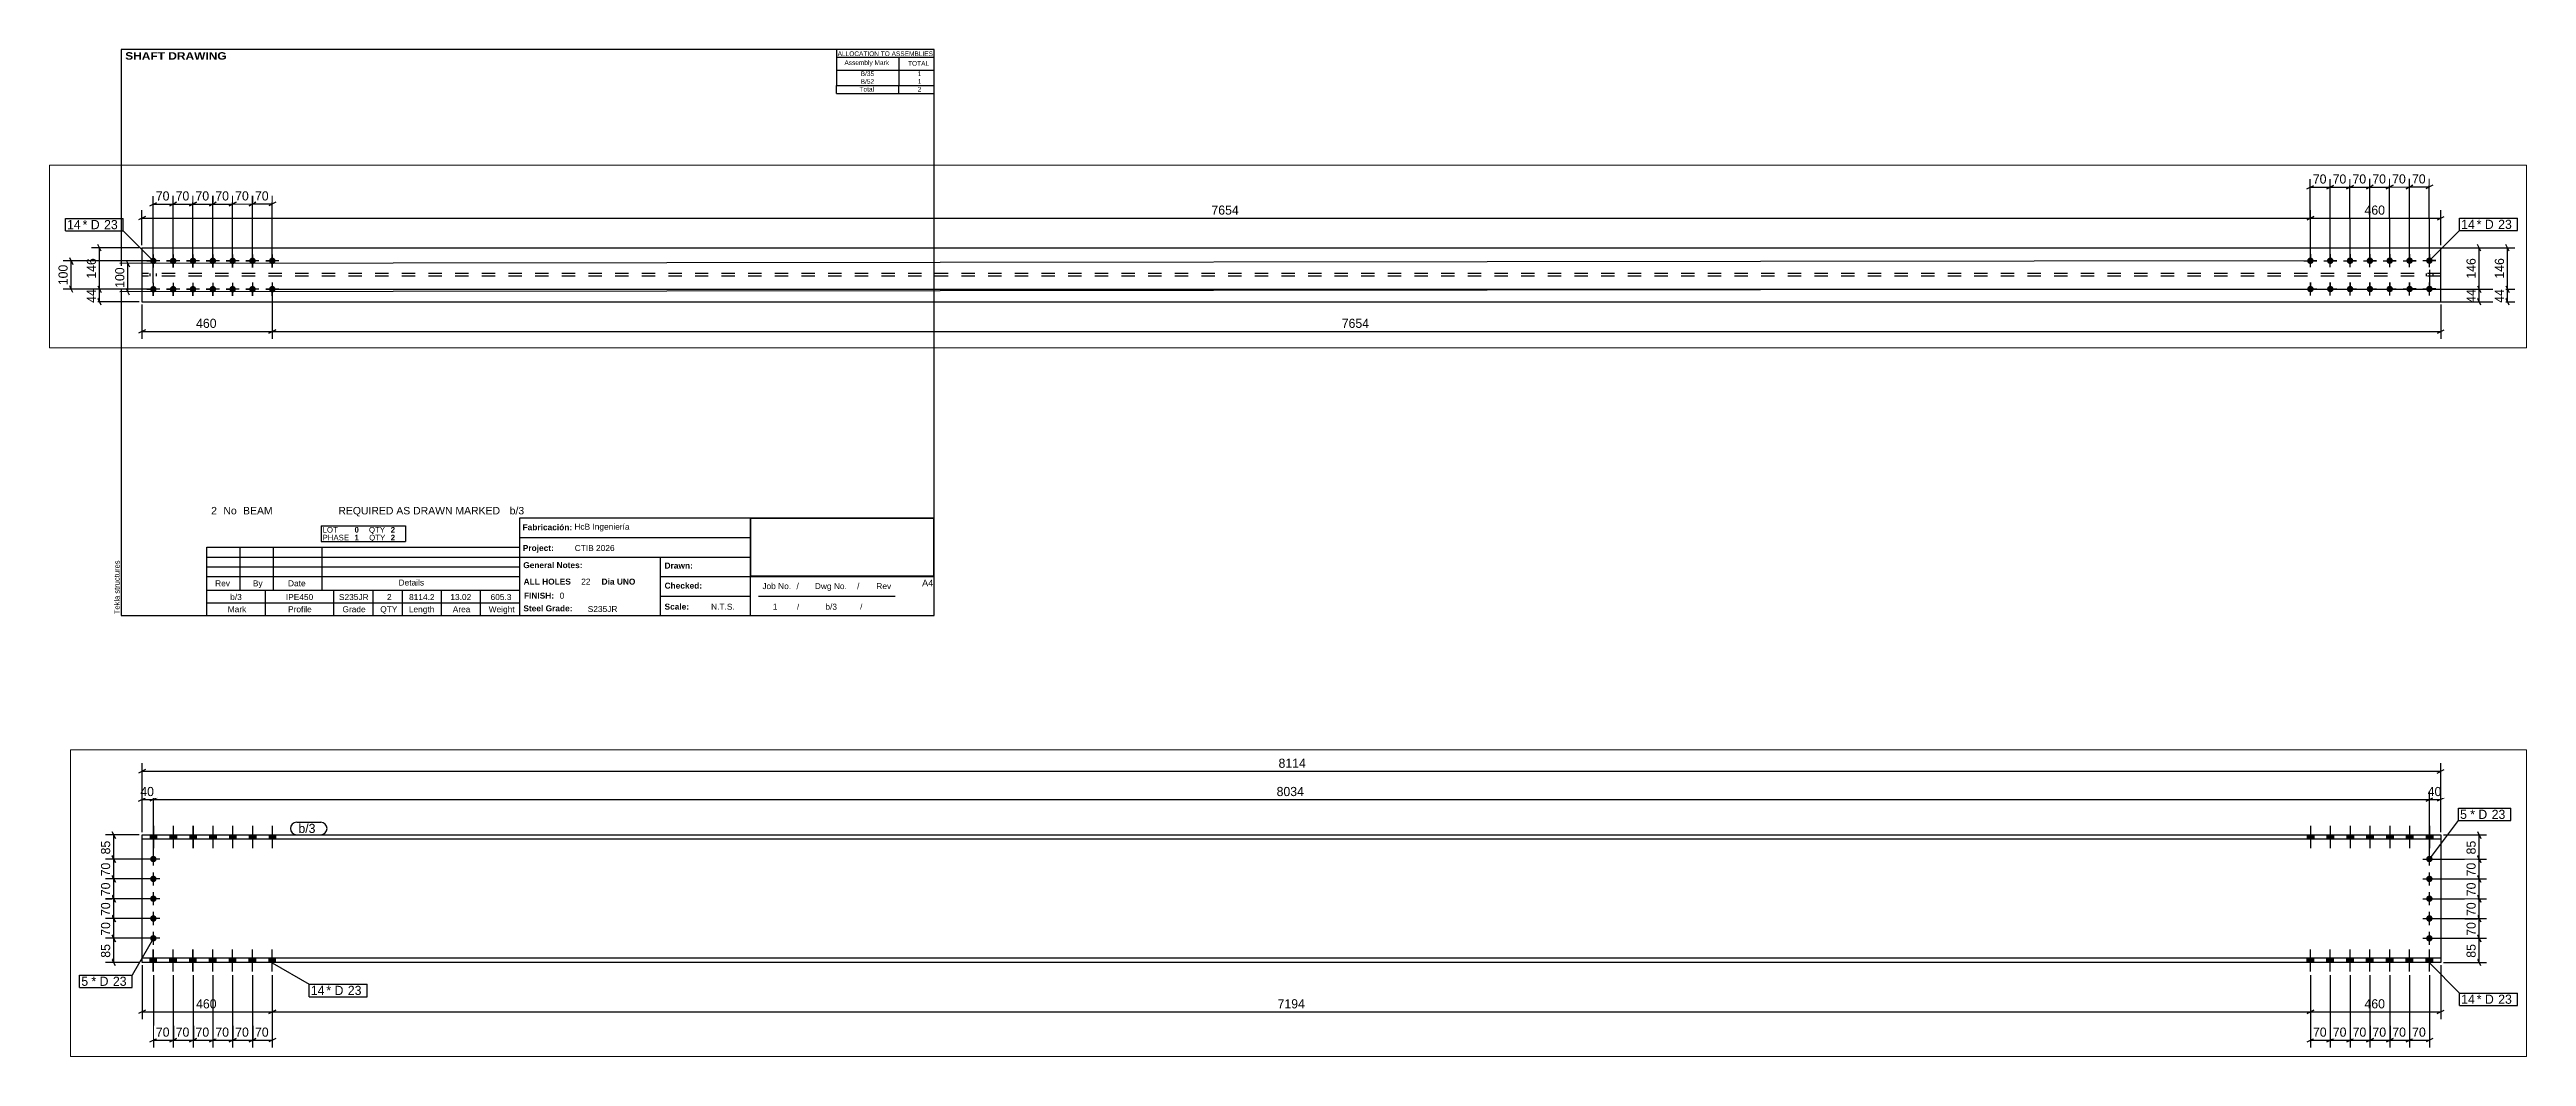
# Paper-space layout 'Layout1' of a CAD drawing. Header units: millimetres. Extents: x -20 to 854, y -151 to 205.
# The model-space entities are those that its viewports show. They can reach past a viewport. Long polylines and large blocks are cut down to what shows.
import ezdxf

# ---------------------------------------------------------------- set-up
doc = ezdxf.new("R2010")
doc.units = ezdxf.units.MM
doc.linetypes.add('DXK_LINE_DOT2', pattern=[3.9198, 1.9599, -1.9599])
doc.linetypes.add('DXK_LINE_DOT4', pattern=[0.9408, 0.4704, -0.4704])
doc.layers.add('Viewport layer', color=7, linetype='Continuous', plot=False)
doc.styles.add('Arial', font='ARIAL.TTF', dxfattribs={"height": 0.2})
doc.styles.add('Arial Black', font='ARIBLK.TTF', dxfattribs={"height": 0.2})
doc.styles.add('Arial Bold', font='ARIALBD.TTF', dxfattribs={"height": 0.2})
doc.styles.add('Comic Sans MS', font='COMIC.TTF', dxfattribs={"height": 0.2})

psp = doc.layouts.get("Layout1")

# ---------------------------------------------------------------- texts
at = {"color": 7}
for s, height, style, p in [(' SHAFT DRAWING', 2.6342, 'Arial Black', (5.3, 201.42)), ('ALLOCATION TO ASSEMBLIES', 1.6475, 'Arial', (257.95, 202.68)), ('Assembly Mark', 1.6475, 'Arial', (260.35, 199.52)), ('TOTAL', 1.648, 'Arial', (282.81, 199.28)), ('2', 2.64, 'Arial', (36.8, 40.76)), ('No', 2.636, 'Arial', (41.13, 40.76)), ('BEAM', 2.636, 'Arial', (48.08, 40.76)), ('REQUIRED AS DRAWN MARKED', 2.636, 'Arial', (81.71, 40.76)), ('b/3', 2.636, 'Arial', (142.18, 40.76)), ('b/3', 2.109, 'Arial', (43.53, 10.5)), ('IPE450', 2.109, 'Arial', (63.17, 10.5)), ('S235JR', 2.109, 'Arial', (81.91, 10.5)), ('2', 2.11, 'Arial', (98.86, 10.5)), ('8114.2', 2.109, 'Arial', (106.66, 10.5)), ('13.02', 2.109, 'Arial', (121.24, 10.5)), ('605.3', 2.109, 'Arial', (135.43, 10.5)), ('FINISH:', 2.107, 'Arial Bold', (147.22, 11)), ('0', 2.11, 'Arial', (159.84, 11))]:
    psp.add_text(s, height=height, dxfattribs=dict(at, style=style)).set_placement(p)
at = {"color": 7, "linetype": 'Continuous'}
for s, height, style, p in [('B/35', 1.648, 'Arial', (266.09, 195.63)), ('B/52', 1.648, 'Arial', (266.09, 192.87)), ('1', 1.65, 'Arial', (286.23, 195.63)), ('1', 1.65, 'Arial', (286.23, 192.87)), ('Total', 1.648, 'Arial', (265.67, 190.12)), ('2', 1.65, 'Arial', (286.21, 190.12)), ('LOT', 1.977, 'Arial', (76.13, 34.33)), ('0', 1.98, 'Arial Bold', (87.41, 34.33)), ('QTY', 1.977, 'Arial', (92.51, 34.33)), ('2', 1.98, 'Arial Bold', (100.18, 34.33)), ('Fabricación:', 2.1074, 'Arial Bold', (146.73, 35.16)), ('HcB Ingeniería', 2.1088, 'Arial', (165.02, 35.36)), ('PHASE', 1.977, 'Arial', (76.13, 31.57)), ('1', 1.98, 'Arial Bold', (87.41, 31.57)), ('QTY', 1.977, 'Arial', (92.58, 31.57)), ('2', 1.98, 'Arial Bold', (100.18, 31.57)), ('Project:', 2.107, 'Arial Bold', (146.81, 27.83)), ('CTIB 2026', 2.109, 'Arial', (165.14, 27.83)), ('Details', 2.109, 'Arial', (102.96, 15.63)), ('General Notes:', 2.1074, 'Arial Bold', (146.96, 21.78)), ('ALL HOLES', 2.107, 'Arial Bold', (147.1, 15.96)), ('22', 2.109, 'Arial', (167.43, 15.96)), ('Dia UNO', 2.107, 'Arial Bold', (174.62, 15.96)), ('Drawn:', 2.107, 'Arial Bold', (196.85, 21.62)), ('A4', 2.307, 'Arial', (287.76, 15.38)), ('Rev', 2.109, 'Arial', (38.21, 15.35)), ('By', 2.109, 'Arial', (51.53, 15.35)), ('Date', 2.109, 'Arial', (63.94, 15.35)), ('Scale:', 2.107, 'Arial Bold', (196.85, 7.13)), ('Checked:', 2.107, 'Arial Bold', (196.85, 14.53)), ('N.T.S.', 2.109, 'Arial', (213.29, 7.08)), ('Job No.', 2.109, 'Arial', (231.37, 14.37)), ('1', 2.11, 'Arial', (235.04, 7.08)), ('/', 2.11, 'Arial', (243.42, 14.37)), ('/', 1.98, 'Arial', (243.58, 7.08)), ('Dwg No.', 2.109, 'Arial', (249.91, 14.37)), ('b/3', 2.109, 'Arial', (253.62, 7.08)), ('/', 2.11, 'Arial', (264.81, 14.37)), ('/', 1.98, 'Arial', (265.88, 7.08)), ('Rev', 2.109, 'Arial', (271.61, 14.37)), ('Mark', 2.109, 'Arial', (42.64, 6.19)), ('Profile', 2.109, 'Arial', (63.95, 6.19)), ('Grade', 2.109, 'Arial', (83.16, 6.19)), ('QTY', 2.109, 'Arial', (96.49, 6.19)), ('Length', 2.109, 'Arial', (106.58, 6.19)), ('Area', 2.109, 'Arial', (122.09, 6.19)), ('Weight', 2.109, 'Arial', (134.77, 6.19)), ('Steel Grade:', 2.1074, 'Arial Bold', (147.01, 6.52)), ('S235JR', 2.109, 'Arial', (169.74, 6.28))]:
    psp.add_text(s, height=height, dxfattribs=dict(at, style=style)).set_placement(p)
at = {"color": 174, "linetype": 'Continuous', "style": 'Arial'}
psp.add_text('Tekla structures', height=1.9102, rotation=90, dxfattribs=at).set_placement((4.5, 5.5))

msp = doc.modelspace()

# ---------------------------------------------------------------- hatches: boundary and pattern name
at = {"linetype": 'Continuous'}
for points in [[(14023.7, 768), (14046.7, 768), (14046.7, 782.6), (14023.7, 782.6)], [(14023.8, 768), (14046.8, 768), (14046.8, 782.6), (14023.8, 782.6)], [(14023.8, 697.6, -1), (14046.8, 697.6, -1)], [(14093.7, 768), (14116.7, 768), (14116.7, 782.6), (14093.7, 782.6)], [(14093.8, 768), (14116.8, 768), (14116.8, 782.6), (14093.8, 782.6)], [(14163.7, 768), (14186.7, 768), (14186.7, 782.6), (14163.7, 782.6)], [(14163.8, 768), (14186.8, 768), (14186.8, 782.6), (14163.8, 782.6)], [(14233.7, 768), (14256.7, 768), (14256.7, 782.6), (14233.7, 782.6)], [(14233.8, 768), (14256.8, 768), (14256.8, 782.6), (14233.8, 782.6)], [(14303.7, 768), (14326.7, 768), (14326.7, 782.6), (14303.7, 782.6)], [(14303.8, 768), (14326.8, 768), (14326.8, 782.6), (14303.8, 782.6)], [(14373.7, 768), (14396.7, 768), (14396.7, 782.6), (14373.7, 782.6)], [(14373.8, 768), (14396.8, 768), (14396.8, 782.6), (14373.8, 782.6)], [(14443.7, 768), (14466.7, 768), (14466.7, 782.6), (14443.7, 782.6)], [(14443.8, 768), (14466.8, 768), (14466.8, 782.6), (14443.8, 782.6)], [(21661, 782.6), (21638, 782.6), (21638, 768), (21661, 768)], [(21661.2, 782.6), (21638.2, 782.6), (21638.2, 768), (21661.2, 768)], [(21731, 782.6), (21708, 782.6), (21708, 768), (21731, 768)], [(21731.2, 782.6), (21708.2, 782.6), (21708.2, 768), (21731.2, 768)], [(21801, 782.6), (21778, 782.6), (21778, 768), (21801, 768)], [(21801.2, 782.6), (21778.2, 782.6), (21778.2, 768), (21801.2, 768)], [(21871, 782.6), (21848, 782.6), (21848, 768), (21871, 768)], [(21871.2, 782.6), (21848.2, 782.6), (21848.2, 768), (21871.2, 768)], [(21941, 782.6), (21918, 782.6), (21918, 768), (21941, 768)], [(21941.2, 782.6), (21918.2, 782.6), (21918.2, 768), (21941.2, 768)], [(22011, 782.6), (21988, 782.6), (21988, 768), (22011, 768)], [(22011.2, 782.6), (21988.2, 782.6), (21988.2, 768), (22011.2, 768)], [(22081, 782.6), (22058, 782.6), (22058, 768), (22081, 768)], [(22058, 697.6, -1), (22081, 697.6, -1)], [(22081.2, 782.6), (22058.2, 782.6), (22058.2, 768), (22081.2, 768)], [(14023.8, 627.6, -1), (14046.8, 627.6, -1)], [(22058, 627.6, -1), (22081, 627.6, -1)], [(14023.8, 557.6, -1), (14046.8, 557.6, -1)], [(22058, 557.6, -1), (22081, 557.6, -1)], [(14023.8, 487.6, -1), (14046.8, 487.6, -1)], [(22058, 487.6, -1), (22081, 487.6, -1)], [(14023.8, 417.6, -1), (14046.8, 417.6, -1)], [(22058, 417.6, -1), (22081, 417.6, -1)], [(366.4, 295.2, -1), (366.4, 318.2, -1)], [(436.4, 295.2, -1), (436.4, 318.2, -1)], [(506.4, 295.3, -1), (506.4, 318.3, -1)], [(576.4, 295.3, -1), (576.4, 318.3, -1)], [(646.4, 295.3, -1), (646.4, 318.3, -1)], [(716.4, 295.4, -1), (716.4, 318.4, -1)], [(786.4, 295.4, -1), (786.4, 318.4, -1)], [(7980.6, 318.6, -1), (7980.7, 295.6, -1)], [(8050.6, 318.7, -1), (8050.7, 295.7, -1)], [(8120.6, 318.7, -1), (8120.7, 295.7, -1)], [(8190.6, 318.8, -1), (8190.7, 295.8, -1)], [(8260.6, 318.9, -1), (8260.7, 295.9, -1)], [(8330.6, 319, -1), (8330.7, 296, -1)], [(8400.6, 319.1, -1), (8400.7, 296.1, -1)], [(14023.7, 332.6), (14046.7, 332.6), (14046.7, 347.2), (14023.7, 347.2)], [(14023.8, 332.6), (14046.8, 332.6), (14046.8, 347.2), (14023.8, 347.2)], [(14093.7, 332.6), (14116.7, 332.6), (14116.7, 347.2), (14093.7, 347.2)], [(14093.8, 332.6), (14116.8, 332.6), (14116.8, 347.2), (14093.8, 347.2)], [(14163.7, 332.6), (14186.7, 332.6), (14186.7, 347.2), (14163.7, 347.2)], [(14163.8, 332.6), (14186.8, 332.6), (14186.8, 347.2), (14163.8, 347.2)], [(14233.7, 332.6), (14256.7, 332.6), (14256.7, 347.2), (14233.7, 347.2)], [(14233.8, 332.6), (14256.8, 332.6), (14256.8, 347.2), (14233.8, 347.2)], [(14303.7, 332.6), (14326.7, 332.6), (14326.7, 347.2), (14303.7, 347.2)], [(14303.8, 332.6), (14326.8, 332.6), (14326.8, 347.2), (14303.8, 347.2)], [(14373.7, 332.6), (14396.7, 332.6), (14396.7, 347.2), (14373.7, 347.2)], [(14373.8, 332.6), (14396.8, 332.6), (14396.8, 347.2), (14373.8, 347.2)], [(14443.7, 332.6), (14466.7, 332.6), (14466.7, 347.2), (14443.7, 347.2)], [(14443.8, 332.6), (14466.8, 332.6), (14466.8, 347.2), (14443.8, 347.2)], [(21661, 347.2), (21638, 347.2), (21638, 332.6), (21661, 332.6)], [(21661.1, 347.2), (21638.1, 347.2), (21638.1, 332.6), (21661.1, 332.6)], [(21731, 347.2), (21708, 347.2), (21708, 332.6), (21731, 332.6)], [(21731.1, 347.2), (21708.1, 347.2), (21708.1, 332.6), (21731.1, 332.6)], [(21801, 347.2), (21778, 347.2), (21778, 332.6), (21801, 332.6)], [(21801.1, 347.2), (21778.1, 347.2), (21778.1, 332.6), (21801.1, 332.6)], [(21871, 347.2), (21848, 347.2), (21848, 332.6), (21871, 332.6)], [(21871.1, 347.2), (21848.1, 347.2), (21848.1, 332.6), (21871.1, 332.6)], [(21941, 347.2), (21918, 347.2), (21918, 332.6), (21941, 332.6)], [(21941.1, 347.2), (21918.1, 347.2), (21918.1, 332.6), (21941.1, 332.6)], [(22011, 347.2), (21988, 347.2), (21988, 332.6), (22011, 332.6)], [(22011.1, 347.2), (21988.1, 347.2), (21988.1, 332.6), (22011.1, 332.6)], [(22081, 347.2), (22058, 347.2), (22058, 332.6), (22081, 332.6)], [(22081.1, 347.2), (22058.1, 347.2), (22058.1, 332.6), (22081.1, 332.6)], [(366.4, 195.2, -1), (366.4, 218.2, -1)], [(436.4, 195.2, -1), (436.4, 218.2, -1)], [(506.4, 195.3, -1), (506.4, 218.3, -1)], [(576.4, 195.3, -1), (576.4, 218.3, -1)], [(646.4, 195.3, -1), (646.4, 218.3, -1)], [(716.4, 195.4, -1), (716.4, 218.4, -1)], [(786.4, 195.4, -1), (786.4, 218.4, -1)], [(7980.8, 218.6, -1), (7980.8, 195.6, -1)], [(8050.8, 218.7, -1), (8050.8, 195.7, -1)], [(8120.8, 218.7, -1), (8120.8, 195.7, -1)], [(8190.8, 218.8, -1), (8190.8, 195.8, -1)], [(8260.8, 218.9, -1), (8260.8, 195.9, -1)], [(8330.8, 219, -1), (8330.8, 196, -1)], [(8400.8, 219.1, -1), (8400.8, 196.1, -1)]]:
    msp.add_hatch(color=3, dxfattribs=at).paths.add_polyline_path(points)

# ---------------------------------------------------------------- linework, layer by layer
at = {"color": 8, "linetype": 'Continuous'}
for p, q in [((13995.3, 1007.6), (22109.5, 1007.6)), ((13983.3, 901.6), (14007.3, 913.6)), ((13995.3, 792.6), (13995.3, 936)), ((13995.3, 907.6), (14035.3, 907.6)), ((14047.3, 913.6), (14023.3, 901.6)), ((14047.3, 913.6), (14023.3, 901.6)), ((14035.3, 707.6), (14035.3, 936)), ((14035.3, 707.6), (14035.3, 936)), ((22057.5, 901.6), (22081.5, 913.6)), ((22069.5, 707.6), (22069.5, 936)), ((22069.5, 907.6), (22109.5, 907.6)), ((22121.5, 913.6), (22097.5, 901.6)), ((22109.5, 792.6), (22109.5, 936)), ((13889.3, 794.6), (13901.3, 770.6)), ((22239.3, 794.6), (22251.3, 770.6)), ((13985.3, 782.6), (13866.9, 782.6)), ((13901.3, 685.6), (13889.3, 709.6)), ((13895.3, 697.6), (13895.3, 782.6)), ((22119.5, 782.6), (22270.9, 782.6)), ((22251.3, 685.6), (22239.3, 709.6)), ((22245.3, 697.6), (22245.3, 782.6)), ((14025.3, 697.6), (13866.9, 697.6)), ((14025.3, 627.6), (13866.9, 627.6)), ((13901.3, 615.6), (13889.3, 639.6)), ((22079.5, 697.6), (22270.9, 697.6)), ((22079.5, 627.6), (22270.9, 627.6)), ((22251.3, 615.6), (22239.3, 639.6)), ((366.4, 316.7), (366.3, 536)), ((436.4, 316.7), (436.3, 536.1)), ((506.4, 316.8), (506.3, 536.1)), ((576.4, 316.8), (576.3, 536.1)), ((646.4, 316.8), (646.3, 536.1)), ((716.4, 316.9), (716.3, 536.2)), ((786.4, 316.9), (786.3, 536.2)), ((7968.3, 561.4), (7992.3, 573.4)), ((7980.6, 317.1), (7980.3, 595.8)), ((8038.3, 561.5), (8062.3, 573.5)), ((8050.6, 317.2), (8050.3, 595.9)), ((8108.3, 561.6), (8132.3, 573.6)), ((8120.6, 317.2), (8120.3, 596)), ((8178.3, 561.7), (8202.3, 573.7)), ((8248.3, 561.8), (8272.3, 573.8)), ((8318.3, 561.9), (8342.3, 573.9)), ((8330.6, 317.5), (8330.3, 596.3)), ((8330.3, 567.9), (8400.3, 568)), ((8412.3, 574), (8388.3, 561.9)), ((8400.6, 317.6), (8400.3, 596.4)), ((14025.3, 557.6), (13866.9, 557.6)), ((13889.3, 569.6), (13901.3, 545.6)), ((22079.5, 557.6), (22270.9, 557.6)), ((22251.3, 545.6), (22239.3, 569.6)), ((338.4, 463.6), (314.4, 451.6)), ((326.4, 362.6), (326.4, 486)), ((326.4, 457.6), (7980.7, 457.6)), ((354.3, 501.6), (378.3, 513.6)), ((424.3, 501.6), (448.3, 513.7)), ((494.3, 501.7), (518.3, 513.7)), ((564.3, 501.7), (588.3, 513.7)), ((634.3, 501.7), (658.3, 513.8)), ((704.3, 501.8), (728.3, 513.8)), ((716.3, 507.8), (786.3, 507.8)), ((798.3, 513.8), (774.3, 501.8)), ((7992.7, 463.6), (7968.7, 451.6)), ((7968.7, 451.6), (7992.7, 463.6)), ((7980.7, 317.1), (7980.7, 486)), ((7980.7, 317.1), (7980.7, 486)), ((7980.7, 457.6), (8440.7, 457.6)), ((8428.7, 451.6), (8452.7, 463.6)), ((8440.7, 362.6), (8440.7, 486)), ((14025.3, 487.6), (13866.9, 487.6)), ((13889.3, 499.6), (13901.3, 475.6)), ((13895.3, 417.6), (13895.3, 487.6)), ((22079.5, 487.6), (22270.9, 487.6)), ((22239.3, 499.6), (22251.3, 475.6)), ((22245.3, 417.6), (22245.3, 487.6)), ((316.4, 352.6), (148, 352.6)), ((182.4, 340.6), (170.4, 364.6)), ((176.4, 206.7), (176.4, 352.6)), ((7990.8, 352.6), (8702, 352.6)), ((8576.4, 206.9), (8576.4, 352.6)), ((8682.4, 340.6), (8670.4, 364.6)), ((8676.4, 207.1), (8676.4, 352.6)), ((14025.3, 417.6), (13866.9, 417.6)), ((13901.3, 405.6), (13889.3, 429.6)), ((22079.5, 417.6), (22270.9, 417.6)), ((22251.3, 405.6), (22239.3, 429.6)), ((76.4, 206.6), (76.4, 306.6)), ((7970.6, 307), (248, 297.1)), ((270.4, 309.2), (282.4, 285.2)), ((276.5, 197.2), (276.4, 297.2)), ((13985.3, 332.6), (13866.9, 332.6)), ((13901.3, 320.6), (13889.3, 344.6)), ((13995.3, 322.6), (13995.3, 132)), ((14035.3, 287.9), (14035.3, 32)), ((14105.3, 287.9), (14105.3, 32)), ((14175.3, 287.9), (14175.3, 32)), ((14245.3, 287.9), (14245.3, 32)), ((14315.3, 287.9), (14315.3, 32)), ((14385.3, 287.9), (14385.3, 32)), ((14455.3, 287.9), (14455.3, 132)), ((14455.3, 287.9), (14455.3, 132)), ((14455.3, 287.9), (14455.3, 32)), ((21649.6, 287.9), (21649.6, 32)), ((21719.6, 287.9), (21719.6, 32)), ((21789.6, 287.9), (21789.6, 32)), ((21999.6, 287.9), (21999.6, 32)), ((22069.6, 287.9), (22069.6, 32)), ((22109.5, 322.6), (22109.5, 132)), ((22119.5, 332.6), (22270.9, 332.6)), ((22251.3, 320.6), (22239.3, 344.6)), ((356.4, 206.7), (148, 206.7)), ((170.4, 218.7), (182.4, 194.7)), ((7970.8, 207), (248.1, 197.1)), ((282.5, 185.2), (270.5, 209.2)), ((786.4, 196.9), (786.4, 32)), ((786.4, 196.9), (786.4, 32)), ((7990.8, 207.1), (8702, 207.1)), ((8670.4, 219.1), (8682.4, 195.1)), ((326.4, 152.6), (326.4, 32)), ((796.4, 162.6), (8602, 162.6)), ((8440.7, 152.6), (8440.7, 32)), ((8582.4, 150.6), (8570.4, 174.6)), ((8682.4, 150.6), (8670.4, 174.6)), ((14007.3, 163.6), (13983.3, 151.6)), ((13995.3, 157.6), (14455.3, 157.6)), ((14467.3, 163.6), (14443.3, 151.6)), ((14443.3, 151.6), (14467.3, 163.6)), ((14455.3, 157.6), (21649.5, 157.6)), ((21649.5, 157.6), (22109.5, 157.6)), ((22097.5, 151.6), (22121.5, 163.6)), ((338.4, 63.6), (314.4, 51.6)), ((326.4, 57.6), (786.4, 57.6)), ((798.4, 63.6), (774.4, 51.6)), ((774.4, 51.6), (798.4, 63.6)), ((786.4, 57.6), (8440.7, 57.6)), ((8428.7, 51.6), (8452.7, 63.6)), ((14023.3, 51.6), (14047.3, 63.6)), ((14093.3, 51.6), (14117.3, 63.6)), ((14163.3, 51.6), (14187.3, 63.6)), ((14175.3, 57.6), (14245.3, 57.6)), ((14257.3, 63.6), (14233.3, 51.6)), ((14303.3, 51.6), (14327.3, 63.6)), ((14373.3, 51.6), (14397.3, 63.6)), ((14385.3, 57.6), (14455.3, 57.6)), ((14467.3, 63.6), (14443.3, 51.6)), ((21637.6, 51.6), (21661.6, 63.6)), ((21649.6, 57.6), (21719.6, 57.6)), ((21731.6, 63.6), (21707.6, 51.6)), ((21801.6, 63.6), (21777.6, 51.6)), ((21847.6, 51.6), (21871.6, 63.6)), ((21917.6, 51.6), (21941.6, 63.6)), ((21929.6, 57.6), (21999.6, 57.6)), ((22011.6, 63.6), (21987.6, 51.6)), ((22081.6, 63.6), (22057.6, 51.6))]:
    msp.add_line(p, q, dxfattribs=at)
at = {"color": 3, "linetype": 'Continuous'}
for p, q in [((14035.2, 814.8), (14035.2, 736.6)), ((14035.3, 814.8), (14035.3, 736.6)), ((14105.2, 814.8), (14105.2, 736.6)), ((14105.3, 814.8), (14105.3, 736.6)), ((14175.2, 814.8), (14175.2, 736.6)), ((14175.3, 814.8), (14175.3, 736.6)), ((14245.2, 814.8), (14245.2, 736.6)), ((14245.3, 814.8), (14245.3, 736.6)), ((14315.2, 814.8), (14315.2, 736.6)), ((14315.3, 814.8), (14315.3, 736.6)), ((14385.2, 814.8), (14385.2, 736.6)), ((14385.3, 814.8), (14385.3, 736.6)), ((14455.2, 814.8), (14455.2, 736.6)), ((14455.3, 814.8), (14455.3, 736.6)), ((21649.5, 814.8), (21649.5, 736.6)), ((21649.7, 814.8), (21649.7, 736.6)), ((21719.5, 814.8), (21719.5, 736.6)), ((21719.7, 814.8), (21719.7, 736.6)), ((21789.5, 814.8), (21789.5, 736.6)), ((21789.7, 814.8), (21789.7, 736.6)), ((21859.5, 814.8), (21859.5, 736.6)), ((21859.7, 814.8), (21859.7, 736.6)), ((21929.5, 814.8), (21929.5, 736.6)), ((21929.7, 814.8), (21929.7, 736.6)), ((21999.5, 814.8), (21999.5, 736.6)), ((21999.7, 814.8), (21999.7, 736.6)), ((22069.5, 814.8), (22069.5, 736.6)), ((22069.7, 814.8), (22069.7, 736.6)), ((14023.7, 782.6), (14023.7, 768)), ((14023.8, 782.6), (14023.8, 768)), ((14035.3, 674.6), (14035.3, 720.6)), ((14046.7, 782.6), (14046.7, 768)), ((14046.8, 782.6), (14046.8, 768)), ((14093.7, 782.6), (14093.7, 768)), ((14093.8, 782.6), (14093.8, 768)), ((14116.7, 782.6), (14116.7, 768)), ((14116.8, 782.6), (14116.8, 768)), ((14163.7, 782.6), (14163.7, 768)), ((14163.8, 782.6), (14163.8, 768)), ((14186.7, 782.6), (14186.7, 768)), ((14186.8, 782.6), (14186.8, 768)), ((14233.7, 782.6), (14233.7, 768)), ((14233.8, 782.6), (14233.8, 768)), ((14256.7, 782.6), (14256.7, 768)), ((14256.8, 782.6), (14256.8, 768)), ((14303.7, 782.6), (14303.7, 768)), ((14303.8, 782.6), (14303.8, 768)), ((14326.7, 782.6), (14326.7, 768)), ((14326.8, 782.6), (14326.8, 768)), ((14373.7, 782.6), (14373.7, 768)), ((14373.8, 782.6), (14373.8, 768)), ((14396.7, 782.6), (14396.7, 768)), ((14396.8, 782.6), (14396.8, 768)), ((14443.7, 782.6), (14443.7, 768)), ((14443.8, 782.6), (14443.8, 768)), ((14466.7, 782.6), (14466.7, 768)), ((14466.8, 782.6), (14466.8, 768)), ((21638, 782.6), (21638, 768)), ((21638.2, 782.6), (21638.2, 768)), ((21661, 782.6), (21661, 768)), ((21661.2, 782.6), (21661.2, 768)), ((21708, 782.6), (21708, 768)), ((21708.2, 782.6), (21708.2, 768)), ((21731, 782.6), (21731, 768)), ((21731.2, 782.6), (21731.2, 768)), ((21778, 782.6), (21778, 768)), ((21778.2, 782.6), (21778.2, 768)), ((21801, 782.6), (21801, 768)), ((21801.2, 782.6), (21801.2, 768)), ((21848, 782.6), (21848, 768)), ((21848.2, 782.6), (21848.2, 768)), ((21871, 782.6), (21871, 768)), ((21871.2, 782.6), (21871.2, 768)), ((21918, 782.6), (21918, 768)), ((21918.2, 782.6), (21918.2, 768)), ((21941, 782.6), (21941, 768)), ((21941.2, 782.6), (21941.2, 768)), ((21988, 782.6), (21988, 768)), ((21988.2, 782.6), (21988.2, 768)), ((22011, 782.6), (22011, 768)), ((22011.2, 782.6), (22011.2, 768)), ((22058, 782.6), (22058, 768)), ((22058.2, 782.6), (22058.2, 768)), ((22069.5, 674.6), (22069.5, 720.6)), ((22081, 782.6), (22081, 768)), ((22081.2, 782.6), (22081.2, 768)), ((14058.3, 697.6), (14012.3, 697.6)), ((14058.3, 627.6), (14012.3, 627.6)), ((14035.3, 604.6), (14035.3, 650.6)), ((22046.5, 697.6), (22092.5, 697.6)), ((22046.5, 627.6), (22092.5, 627.6)), ((22069.5, 604.6), (22069.5, 650.6)), ((14058.3, 557.6), (14012.3, 557.6)), ((14035.3, 534.6), (14035.3, 580.6)), ((22046.5, 557.6), (22092.5, 557.6)), ((22069.5, 534.6), (22069.5, 580.6)), ((14058.3, 487.6), (14012.3, 487.6)), ((14035.3, 464.6), (14035.3, 510.6)), ((14035.3, 394.6), (14035.3, 440.6)), ((22046.5, 487.6), (22092.5, 487.6)), ((22069.5, 464.6), (22069.5, 510.6)), ((22069.5, 394.6), (22069.5, 440.6)), ((14058.3, 417.6), (14012.3, 417.6)), ((14035.2, 300.4), (14035.2, 378.6)), ((14035.3, 300.4), (14035.3, 378.6)), ((14105.2, 300.4), (14105.2, 378.6)), ((14105.3, 300.4), (14105.3, 378.6)), ((14175.2, 300.4), (14175.2, 378.6)), ((14175.3, 300.4), (14175.3, 378.6)), ((14245.2, 300.4), (14245.2, 378.6)), ((14245.3, 300.4), (14245.3, 378.6)), ((14315.2, 300.4), (14315.2, 378.6)), ((14315.3, 300.4), (14315.3, 378.6)), ((14385.2, 300.4), (14385.2, 378.6)), ((14385.3, 300.4), (14385.3, 378.6)), ((14455.2, 300.4), (14455.2, 378.6)), ((14455.3, 300.4), (14455.3, 378.6)), ((21649.5, 300.4), (21649.5, 378.6)), ((21649.6, 300.4), (21649.6, 378.6)), ((21719.5, 300.4), (21719.5, 378.6)), ((21719.6, 300.4), (21719.6, 378.6)), ((21789.5, 300.4), (21789.5, 378.6)), ((21789.6, 300.4), (21789.6, 378.6)), ((21859.5, 300.4), (21859.5, 378.6)), ((21859.6, 300.4), (21859.6, 378.6)), ((21929.5, 300.4), (21929.5, 378.6)), ((21929.6, 300.4), (21929.6, 378.6)), ((21999.5, 300.4), (21999.5, 378.6)), ((21999.6, 300.4), (21999.6, 378.6)), ((22046.5, 417.6), (22092.5, 417.6)), ((22069.5, 300.4), (22069.5, 378.6)), ((22069.6, 300.4), (22069.6, 378.6)), ((389.4, 306.7), (343.4, 306.7)), ((343.4, 306.7), (358.7, 306.7)), ((366.3, 329.7), (366.4, 283.7)), ((366.3, 329.7), (366.4, 314.4)), ((366.4, 283.7), (366.4, 299)), ((389.4, 306.7), (374, 306.7)), ((459.4, 306.7), (413.4, 306.7)), ((413.4, 306.7), (428.7, 306.7)), ((436.3, 329.7), (436.4, 283.7)), ((436.3, 329.7), (436.4, 314.4)), ((436.4, 283.7), (436.4, 299)), ((459.4, 306.7), (444, 306.7)), ((529.4, 306.8), (483.4, 306.7)), ((483.4, 306.7), (498.7, 306.7)), ((506.3, 329.8), (506.4, 283.8)), ((506.3, 329.8), (506.4, 314.4)), ((506.4, 283.8), (506.4, 299.1)), ((529.4, 306.8), (514, 306.8)), ((599.4, 306.8), (553.4, 306.8)), ((553.4, 306.8), (568.7, 306.8)), ((576.3, 329.8), (576.4, 283.8)), ((576.3, 329.8), (576.4, 314.5)), ((576.4, 283.8), (576.4, 299.1)), ((599.4, 306.8), (584, 306.8)), ((669.4, 306.8), (623.4, 306.8)), ((623.4, 306.8), (638.7, 306.8)), ((646.3, 329.8), (646.4, 283.8)), ((646.3, 329.8), (646.4, 314.5)), ((646.4, 283.8), (646.4, 299.1)), ((669.4, 306.8), (654, 306.8)), ((739.4, 306.9), (693.4, 306.8)), ((693.4, 306.8), (708.7, 306.8)), ((716.3, 329.9), (716.4, 283.9)), ((716.3, 329.9), (716.4, 314.5)), ((716.4, 283.9), (716.4, 299.2)), ((739.4, 306.9), (724, 306.9)), ((809.4, 306.9), (763.4, 306.9)), ((763.4, 306.9), (778.7, 306.9)), ((786.3, 329.9), (786.4, 283.9)), ((786.3, 329.9), (786.4, 314.6)), ((786.4, 283.9), (786.4, 299.2)), ((809.4, 306.9), (794, 306.9)), ((7957.6, 307), (7973, 307.1)), ((7957.7, 307), (8003.7, 307.1)), ((7980.7, 284.1), (7980.6, 330.1)), ((7980.6, 330.1), (7980.6, 314.7)), ((7980.7, 284.1), (7980.6, 299.4)), ((8003.6, 307.1), (7988.3, 307.1)), ((8027.6, 307.1), (8043, 307.1)), ((8027.7, 307.1), (8073.7, 307.2)), ((8050.7, 284.2), (8050.6, 330.2)), ((8050.6, 330.2), (8050.6, 314.8)), ((8050.7, 284.2), (8050.6, 299.5)), ((8073.6, 307.2), (8058.3, 307.2)), ((8097.6, 307.2), (8113, 307.2)), ((8097.7, 307.2), (8143.7, 307.3)), ((8120.7, 284.2), (8120.6, 330.2)), ((8120.6, 330.2), (8120.6, 314.9)), ((8120.7, 284.2), (8120.6, 299.6)), ((8143.6, 307.3), (8128.3, 307.3)), ((8167.6, 307.3), (8183, 307.3)), ((8167.7, 307.3), (8213.7, 307.4)), ((8190.7, 284.3), (8190.6, 330.3)), ((8190.6, 330.3), (8190.6, 315)), ((8190.7, 284.3), (8190.6, 299.6)), ((8213.6, 307.4), (8198.3, 307.3)), ((8237.6, 307.4), (8253, 307.4)), ((8237.7, 307.4), (8283.7, 307.5)), ((8260.7, 284.4), (8260.6, 330.4)), ((8260.6, 330.4), (8260.6, 315.1)), ((8260.7, 284.4), (8260.6, 299.7)), ((8283.6, 307.4), (8268.3, 307.4)), ((8307.6, 307.5), (8323, 307.5)), ((8307.7, 307.5), (8353.7, 307.5)), ((8330.7, 284.5), (8330.6, 330.5)), ((8330.6, 330.5), (8330.6, 315.2)), ((8330.7, 284.5), (8330.6, 299.8)), ((8353.6, 307.5), (8338.3, 307.5)), ((8377.6, 307.6), (8393, 307.6)), ((8377.7, 307.6), (8423.7, 307.6)), ((8400.7, 284.6), (8400.6, 330.6)), ((8400.6, 330.6), (8400.6, 315.3)), ((8400.7, 284.6), (8400.6, 299.9)), ((8423.6, 307.6), (8408.3, 307.6)), ((14023.7, 332.6), (14023.7, 347.2)), ((14023.8, 332.6), (14023.8, 347.2)), ((14046.7, 332.6), (14046.7, 347.2)), ((14046.8, 332.6), (14046.8, 347.2)), ((14093.7, 332.6), (14093.7, 347.2)), ((14093.8, 332.6), (14093.8, 347.2)), ((14116.7, 332.6), (14116.7, 347.2)), ((14116.8, 332.6), (14116.8, 347.2)), ((14163.7, 332.6), (14163.7, 347.2)), ((14163.8, 332.6), (14163.8, 347.2)), ((14186.7, 332.6), (14186.7, 347.2)), ((14186.8, 332.6), (14186.8, 347.2)), ((14233.7, 332.6), (14233.7, 347.2)), ((14233.8, 332.6), (14233.8, 347.2)), ((14256.7, 332.6), (14256.7, 347.2)), ((14256.8, 332.6), (14256.8, 347.2)), ((14303.7, 332.6), (14303.7, 347.2)), ((14303.8, 332.6), (14303.8, 347.2)), ((14326.7, 332.6), (14326.7, 347.2)), ((14326.8, 332.6), (14326.8, 347.2)), ((14373.7, 332.6), (14373.7, 347.2)), ((14373.8, 332.6), (14373.8, 347.2)), ((14396.7, 332.6), (14396.7, 347.2)), ((14396.8, 332.6), (14396.8, 347.2)), ((14443.7, 332.6), (14443.7, 347.2)), ((14443.8, 332.6), (14443.8, 347.2)), ((14466.7, 332.6), (14466.7, 347.2)), ((14466.8, 332.6), (14466.8, 347.2)), ((21638, 332.6), (21638, 347.2)), ((21638.1, 332.6), (21638.1, 347.2)), ((21661, 332.6), (21661, 347.2)), ((21661.1, 332.6), (21661.1, 347.2)), ((21708, 332.6), (21708, 347.2)), ((21708.1, 332.6), (21708.1, 347.2)), ((21731, 332.6), (21731, 347.2)), ((21731.1, 332.6), (21731.1, 347.2)), ((21778, 332.6), (21778, 347.2)), ((21778.1, 332.6), (21778.1, 347.2)), ((21801, 332.6), (21801, 347.2)), ((21801.1, 332.6), (21801.1, 347.2)), ((21848, 332.6), (21848, 347.2)), ((21848.1, 332.6), (21848.1, 347.2)), ((21871, 332.6), (21871, 347.2)), ((21871.1, 332.6), (21871.1, 347.2)), ((21918, 332.6), (21918, 347.2)), ((21918.1, 332.6), (21918.1, 347.2)), ((21941, 332.6), (21941, 347.2)), ((21941.1, 332.6), (21941.1, 347.2)), ((21988, 332.6), (21988, 347.2)), ((21988.1, 332.6), (21988.1, 347.2)), ((22011, 332.6), (22011, 347.2)), ((22011.1, 332.6), (22011.1, 347.2)), ((22058, 332.6), (22058, 347.2)), ((22058.1, 332.6), (22058.1, 347.2)), ((22081, 332.6), (22081, 347.2)), ((22081.1, 332.6), (22081.1, 347.2)), ((389.4, 206.7), (343.4, 206.7)), ((343.4, 206.7), (358.7, 206.7)), ((366.4, 229.7), (366.4, 183.7)), ((366.4, 229.7), (366.4, 214.4)), ((366.4, 183.7), (366.4, 199)), ((389.4, 206.7), (374.1, 206.7)), ((459.4, 206.7), (413.4, 206.7)), ((413.4, 206.7), (428.7, 206.7)), ((436.4, 229.7), (436.4, 183.7)), ((436.4, 229.7), (436.4, 214.4)), ((436.4, 183.7), (436.4, 199)), ((459.4, 206.7), (444.1, 206.7)), ((529.4, 206.8), (483.4, 206.7)), ((483.4, 206.7), (498.7, 206.7)), ((506.4, 229.8), (506.4, 183.8)), ((506.4, 229.8), (506.4, 214.4)), ((506.4, 183.8), (506.4, 199.1)), ((529.4, 206.8), (514.1, 206.8)), ((599.4, 206.8), (553.4, 206.8)), ((553.4, 206.8), (568.7, 206.8)), ((576.4, 229.8), (576.4, 183.8)), ((576.4, 229.8), (576.4, 214.5)), ((576.4, 183.8), (576.4, 199.1)), ((599.4, 206.8), (584.1, 206.8)), ((669.4, 206.8), (623.4, 206.8)), ((623.4, 206.8), (638.7, 206.8)), ((646.4, 229.8), (646.4, 183.8)), ((646.4, 229.8), (646.4, 214.5)), ((646.4, 183.8), (646.4, 199.1)), ((669.4, 206.8), (654.1, 206.8)), ((739.4, 206.9), (693.4, 206.8)), ((693.4, 206.8), (708.7, 206.8)), ((716.4, 229.9), (716.4, 183.9)), ((716.4, 229.9), (716.4, 214.5)), ((716.4, 183.9), (716.4, 199.2)), ((739.4, 206.9), (724.1, 206.9)), ((809.4, 206.9), (763.4, 206.9)), ((763.4, 206.9), (778.7, 206.9)), ((786.4, 229.9), (786.4, 183.9)), ((786.4, 229.9), (786.4, 214.6)), ((786.4, 183.9), (786.4, 199.2)), ((809.4, 206.9), (794.1, 206.9)), ((7957.8, 207), (8003.8, 207.1)), ((7957.8, 207), (7973.1, 207.1)), ((7980.7, 230.1), (7980.8, 214.7)), ((7980.8, 184.1), (7980.8, 230.1)), ((7980.8, 184.1), (7980.8, 199.4)), ((8003.8, 207.1), (7988.4, 207.1)), ((8027.8, 207.1), (8073.8, 207.2)), ((8027.8, 207.1), (8043.1, 207.1)), ((8050.7, 230.2), (8050.8, 214.8)), ((8050.8, 184.2), (8050.8, 230.2)), ((8050.8, 184.2), (8050.8, 199.5)), ((8073.8, 207.2), (8058.4, 207.2)), ((8097.8, 207.2), (8143.8, 207.3)), ((8097.8, 207.2), (8113.1, 207.2)), ((8120.7, 230.2), (8120.8, 214.9)), ((8120.8, 184.2), (8120.8, 230.2)), ((8120.8, 184.2), (8120.8, 199.6)), ((8143.8, 207.3), (8128.4, 207.3)), ((8167.8, 207.3), (8213.8, 207.4)), ((8167.8, 207.3), (8183.1, 207.3)), ((8190.7, 230.3), (8190.8, 215)), ((8190.8, 184.3), (8190.8, 230.3)), ((8190.8, 184.3), (8190.8, 199.6)), ((8213.8, 207.4), (8198.4, 207.3)), ((8237.8, 207.4), (8283.8, 207.5)), ((8237.8, 207.4), (8253.1, 207.4)), ((8260.7, 230.4), (8260.8, 215.1)), ((8260.8, 184.4), (8260.8, 230.4)), ((8260.8, 184.4), (8260.8, 199.7)), ((8283.8, 207.4), (8268.4, 207.4)), ((8307.8, 207.5), (8353.8, 207.5)), ((8307.8, 207.5), (8323.1, 207.5)), ((8330.7, 230.5), (8330.8, 215.2)), ((8330.8, 184.5), (8330.8, 230.5)), ((8330.8, 184.5), (8330.8, 199.8)), ((8353.8, 207.5), (8338.4, 207.5)), ((8377.8, 207.6), (8423.8, 207.6)), ((8377.8, 207.6), (8393.1, 207.6)), ((8400.7, 230.6), (8400.8, 215.3)), ((8400.8, 184.6), (8400.8, 230.6)), ((8400.8, 184.6), (8400.8, 199.9)), ((8423.8, 207.6), (8408.4, 207.6))]:
    msp.add_line(p, q, dxfattribs=at)
at = {"color": 7, "linetype": 'Continuous'}
for p, q in [((13995.3, 332.6), (13995.3, 782.6)), ((13995.3, 782.6), (22109.5, 782.6)), ((22109.5, 768), (13995.3, 768)), ((22109.5, 782.6), (22109.5, 332.6)), ((326.4, 352.6), (326.4, 162.6)), ((326.4, 352.6), (8440.7, 352.6)), ((8440.7, 162.6), (8440.7, 352.6)), ((22109.5, 347.2), (13995.3, 347.2)), ((22109.5, 332.6), (13995.3, 332.6)), ((326.4, 162.6), (8440.7, 162.6))]:
    msp.add_line(p, q, dxfattribs=at)
at = {"color": 7, "linetype": 'DXK_LINE_DOT4'}
for p, q in [((8440.7, 262.3), (326.4, 262.3)), ((8440.7, 252.9), (326.4, 252.9))]:
    msp.add_line(p, q, dxfattribs=at)
at = {"color": 3, "linetype": 'DXK_LINE_DOT2'}
for p, q in [((354.9, 252.9), (354.9, 262.3)), ((354.9, 252.9), (354.9, 262.3)), ((354.9, 252.9), (354.9, 262.3)), ((354.9, 252.9), (354.9, 262.3)), ((354.9, 252.9), (354.9, 262.3)), ((366.4, 227.9), (366.4, 291.1)), ((366.4, 227.9), (366.4, 291.1)), ((366.4, 227.9), (366.4, 291.1)), ((366.4, 227.9), (366.4, 291.1)), ((366.4, 227.9), (366.4, 291.1)), ((377.9, 252.9), (377.9, 262.3)), ((377.9, 252.9), (377.9, 262.3)), ((377.9, 252.9), (377.9, 262.3)), ((377.9, 252.9), (377.9, 262.3)), ((377.9, 252.9), (377.9, 262.3)), ((8389.2, 262.3), (8389.2, 252.9)), ((8389.2, 262.3), (8389.2, 252.9)), ((8389.2, 262.3), (8389.2, 252.9)), ((8389.2, 262.3), (8389.2, 252.9)), ((8389.2, 262.3), (8389.2, 252.9)), ((8400.7, 275.5), (8400.7, 212.3)), ((8400.7, 275.5), (8400.7, 212.3)), ((8400.7, 275.5), (8400.7, 212.3)), ((8400.7, 275.5), (8400.7, 212.3)), ((8400.7, 275.5), (8400.7, 212.3)), ((8412.2, 262.3), (8412.2, 252.9)), ((8412.2, 262.3), (8412.2, 252.9)), ((8412.2, 262.3), (8412.2, 252.9)), ((8412.2, 262.3), (8412.2, 252.9)), ((8412.2, 262.3), (8412.2, 252.9))]:
    msp.add_line(p, q, dxfattribs=at)

# ---------------------------------------------------------------- wipeouts: each hides what was drawn before it
at = {"color": 0}
for points in [[(22203.9, 839.4), (22203.9, 871.4), (22177.8, 871.4), (22177.8, 839.4)], [(107.2, 418.8), (107.2, 450.8), (61.9, 450.8), (61.9, 418.8)], [(8558, 419.7), (8558, 451.7), (8512.7, 451.7), (8512.7, 419.7)], [(13807.2, 249.7), (13807.2, 281.7), (13781.1, 281.7), (13781.1, 249.7)], [(14636.5, 217.4), (14636.5, 249.4), (14591.2, 249.4), (14591.2, 217.4)], [(22227, 186.3), (22227, 218.3), (22181.7, 218.3), (22181.7, 186.3)]]:
    msp.add_wipeout(points, dxfattribs=at)

# ---------------------------------------------------------------- next in the draw order: wipeouts: each hides what was drawn before it
for points in [[(18104.1, 1013.6), (18104.1, 1058.4), (18000.7, 1058.4), (18000.7, 1013.6)], [(22122, 913.6), (22122, 958.4), (22057.1, 958.4), (22057.1, 913.6)], [(14620.5, 789.6), (14620.5, 821.6), (14547.3, 821.6), (14547.3, 789.6)], [(22203.9, 839.4), (22203.9, 871.4), (22177.8, 871.4), (22177.8, 839.4)], [(13889.3, 772.6), (13844.5, 772.6), (13844.5, 707.6), (13889.3, 707.6)], [(22239.3, 772.6), (22194.5, 772.6), (22194.5, 707.6), (22239.3, 707.6)], [(8397.8, 574), (8397.7, 618.8), (8332.8, 618.7), (8332.9, 573.9)], [(783.7, 513.8), (783.7, 558.6), (718.8, 558.6), (718.8, 513.8)], [(107.2, 418.8), (107.2, 450.8), (61.9, 450.8), (61.9, 418.8)], [(4212.1, 463.6), (4212.1, 508.4), (4095, 508.4), (4095, 463.6)], [(8256.2, 463.6), (8256.2, 508.4), (8165.2, 508.4), (8165.2, 463.6)], [(8558, 419.7), (8558, 451.7), (8512.7, 451.7), (8512.7, 419.7)], [(13889.3, 485.1), (13844.5, 485.1), (13844.5, 420.1), (13889.3, 420.1)], [(22239.3, 485.1), (22194.5, 485.1), (22194.5, 420.1), (22239.3, 420.1)], [(170.4, 321.7), (125.6, 321.7), (125.6, 237.6), (170.4, 237.6)], [(270.4, 289.2), (225.6, 289.2), (225.7, 205), (270.5, 205.1)], [(8670.4, 321.9), (8625.6, 321.9), (8625.6, 237.8), (8670.4, 237.8)], [(13807.2, 249.7), (13807.2, 281.7), (13781.1, 281.7), (13781.1, 249.7)], [(14636.5, 217.4), (14636.5, 249.4), (14591.2, 249.4), (14591.2, 217.4)], [(18107.5, 163.6), (18107.5, 208.4), (17997.3, 208.4), (17997.3, 163.6)], [(21925, 163.6), (21925, 208.4), (21834, 208.4), (21834, 163.6)], [(22227, 186.3), (22227, 218.3), (22181.7, 218.3), (22181.7, 186.3)], [(601.9, 63.6), (601.9, 108.4), (510.9, 108.4), (510.9, 63.6)], [(4672.1, 63.6), (4672.1, 108.4), (4555, 108.4), (4555, 63.6)], [(14242.7, 63.6), (14242.7, 108.4), (14177.8, 108.4), (14177.8, 63.6)], [(14452.7, 63.6), (14452.7, 108.4), (14387.8, 108.4), (14387.8, 63.6)], [(21717.1, 63.6), (21717.1, 108.4), (21652.2, 108.4), (21652.2, 63.6)]]:
    msp.add_wipeout(points, dxfattribs=at)

# ---------------------------------------------------------------- next in the draw order: linework, layer by layer
at = {"color": 8, "linetype": 'Continuous'}
for p, q in [((22097.5, 1001.6), (22121.5, 1013.6)), ((22109.5, 792.6), (22109.5, 1036)), ((14035.3, 907.6), (22069.5, 907.6)), ((22057.5, 901.6), (22081.5, 913.6)), ((22069.5, 707.6), (22069.5, 936)), ((13889.3, 709.6), (13901.3, 685.6)), ((22239.3, 709.6), (22251.3, 685.6)), ((14025.3, 697.6), (13866.9, 697.6)), ((13895.3, 627.6), (13895.3, 697.6)), ((22079.5, 697.6), (22270.9, 697.6)), ((22245.3, 627.6), (22245.3, 697.6)), ((716.4, 316.9), (716.3, 536.2)), ((8190.6, 317.3), (8190.3, 596.1)), ((8260.6, 317.4), (8260.3, 596.2)), ((8260.3, 567.8), (8330.3, 567.9)), ((8342.3, 573.9), (8318.3, 561.9)), ((8330.6, 317.5), (8330.3, 596.3)), ((13895.3, 487.6), (13895.3, 557.6)), ((646.3, 507.7), (716.3, 507.8)), ((728.3, 513.8), (704.3, 501.8)), ((14025.3, 487.6), (13866.9, 487.6)), ((13901.3, 475.6), (13889.3, 499.6)), ((22079.5, 487.6), (22270.9, 487.6)), ((22251.3, 475.6), (22239.3, 499.6)), ((796.4, 352.6), (8602, 352.6)), ((8582.4, 340.6), (8570.4, 364.6)), ((14025.3, 417.6), (13866.9, 417.6)), ((13889.3, 429.6), (13901.3, 405.6)), ((13895.3, 332.6), (13895.3, 417.6)), ((22079.5, 417.6), (22270.9, 417.6)), ((22239.3, 429.6), (22251.3, 405.6)), ((22245.3, 332.6), (22245.3, 417.6)), ((356.4, 306.7), (48, 306.5)), ((70.4, 318.5), (82.4, 294.6)), ((14175.3, 287.9), (14175.3, 32)), ((14385.3, 287.9), (14385.3, 32)), ((21649.5, 287.9), (21649.5, 132)), ((21649.5, 287.9), (21649.5, 132)), ((21719.6, 287.9), (21719.6, 32)), ((21859.6, 287.9), (21859.6, 32)), ((21929.6, 287.9), (21929.6, 32)), ((356.4, 206.7), (148, 206.7)), ((170.4, 218.7), (182.4, 194.7)), ((176.4, 162.6), (176.4, 206.7)), ((796.4, 206.9), (8602, 206.9)), ((8570.4, 218.9), (8582.4, 194.9)), ((8670.4, 219.1), (8682.4, 195.1)), ((8676.4, 162.6), (8676.4, 207.1)), ((316.4, 162.6), (148, 162.6)), ((182.4, 150.6), (170.4, 174.6)), ((21661.5, 163.6), (21637.5, 151.6)), ((21637.5, 151.6), (21661.5, 163.6)), ((14105.3, 57.6), (14175.3, 57.6)), ((14187.3, 63.6), (14163.3, 51.6)), ((14233.3, 51.6), (14257.3, 63.6)), ((14315.3, 57.6), (14385.3, 57.6)), ((14397.3, 63.6), (14373.3, 51.6)), ((21707.6, 51.6), (21731.6, 63.6)), ((21719.6, 57.6), (21789.6, 57.6))]:
    msp.add_line(p, q, dxfattribs=at)
at = {"color": 7, "linetype": 'Continuous'}
for p, q in [((55.9, 412.8), (55.9, 456.8)), ((8506.7, 413.7), (8506.7, 457.7)), ((14455.3, 330.4), (14585.2, 255.4)), ((14585.2, 211.4), (14585.2, 255.4)), ((22175.7, 180.3), (22175.7, 224.3))]:
    msp.add_line(p, q, dxfattribs=at)

# ---------------------------------------------------------------- next in the draw order: texts
at = {"color": 3, "style": 'Comic Sans MS'}
for s, p in [('8114', (18007.1, 1020)), ('40', (22063.5, 920)), ('7654', (4101.4, 470)), ('460', (8171.6, 470)), ('7194', (18003.7, 170)), ('460', (21840.4, 170)), ('460', (517.3, 70)), ('7654', (4561.4, 70)), ('70', (14184.2, 70)), ('70', (14394.2, 70)), ('70', (21658.6, 70))]:
    msp.add_text(s, height=32.38, dxfattribs=at).set_placement(p)
for s, rotation, p in [('85', 90.00021, (13882.9, 714)), ('85', 90.00021, (22232.9, 714)), ('70', 0.07448, (8339.2, 580.3)), ('70', 0.02865, (725.2, 520.2)), ('70', 90.00021, (13882.9, 426.5)), ('70', 90.00021, (22232.9, 426.5)), ('146', 90.00021, (164, 244)), ('100', 90.07469, (264.1, 211.5)), ('146', 90.00021, (8664, 244.2))]:
    msp.add_text(s, height=32.38, rotation=rotation, dxfattribs=at).set_placement(p)

# ---------------------------------------------------------------- next in the draw order: wipeouts: each hides what was drawn before it
at = {"color": 0}
for points in [[(14620.5, 789.6), (14620.5, 821.6), (14547.3, 821.6), (14547.3, 789.6)], [(22279.7, 839.4), (22279.7, 871.4), (22213.5, 871.4), (22213.5, 839.4)], [(183, 418.8), (183, 450.8), (116.8, 450.8), (116.8, 418.8)], [(8633.8, 419.7), (8633.8, 451.7), (8567.6, 451.7), (8567.6, 419.7)], [(13883, 249.7), (13883, 281.7), (13816.8, 281.7), (13816.8, 249.7)], [(14712.2, 217.4), (14712.2, 249.4), (14646.1, 249.4), (14646.1, 217.4)], [(22302.8, 186.3), (22302.8, 218.3), (22236.6, 218.3), (22236.6, 186.3)]]:
    msp.add_wipeout(points, dxfattribs=at)

# ---------------------------------------------------------------- next in the draw order: linework, layer by layer
at = {"color": 7, "linetype": 'Continuous'}
for p, q in [((14541.3, 827.6), (14626.5, 827.6)), ((14541.3, 783.6), (14626.5, 783.6))]:
    msp.add_line(p, q, dxfattribs=at)
for centre, start, end in [((14541.3, 805.6), 90, 270), ((14626.5, 805.6), 270, 90)]:
    msp.add_arc(centre, 22, start, end, dxfattribs=at)

# ---------------------------------------------------------------- next in the draw order: texts
at = {"color": 3, "style": 'Comic Sans MS'}
msp.add_text('b/3', height=32.38, dxfattribs=at).set_placement((14547.3, 789.6))

# ---------------------------------------------------------------- next in the draw order: wipeouts: each hides what was drawn before it
at = {"color": 0}
for points in [[(14047.8, 913.6), (14047.8, 958.4), (13982.8, 958.4), (13982.8, 913.6)], [(18110.9, 913.6), (18110.9, 958.4), (17993.9, 958.4), (17993.9, 913.6)], [(22279.7, 839.4), (22279.7, 871.4), (22213.5, 871.4), (22213.5, 839.4)], [(8327.8, 573.9), (8327.7, 618.7), (8262.8, 618.6), (8262.9, 573.8)], [(13889.3, 695.1), (13844.5, 695.1), (13844.5, 630.1), (13889.3, 630.1)], [(22239.3, 695.1), (22194.5, 695.1), (22194.5, 630.1), (22239.3, 630.1)], [(713.7, 513.8), (713.7, 558.6), (648.8, 558.6), (648.8, 513.8)], [(13889.3, 555.1), (13844.5, 555.1), (13844.5, 490.1), (13889.3, 490.1)], [(183, 418.8), (183, 450.8), (116.8, 450.8), (116.8, 418.8)], [(8633.8, 419.7), (8633.8, 451.7), (8567.6, 451.7), (8567.6, 419.7)], [(13889.3, 407.6), (13844.5, 407.6), (13844.5, 342.6), (13889.3, 342.6)], [(22239.3, 407.6), (22194.5, 407.6), (22194.5, 342.6), (22239.3, 342.6)], [(8570.4, 321.8), (8525.6, 321.8), (8525.6, 237.7), (8570.4, 237.7)], [(13883, 249.7), (13883, 281.7), (13816.8, 281.7), (13816.8, 249.7)], [(170.4, 217.1), (125.6, 217.1), (125.6, 152.2), (170.4, 152.2)], [(14270.8, 163.6), (14270.8, 208.4), (14179.8, 208.4), (14179.8, 163.6)], [(14712.2, 217.4), (14712.2, 249.4), (14646.1, 249.4), (14646.1, 217.4)], [(22302.8, 186.3), (22302.8, 218.3), (22236.6, 218.3), (22236.6, 186.3)], [(14172.7, 63.6), (14172.7, 108.4), (14107.8, 108.4), (14107.8, 63.6)], [(14382.7, 63.6), (14382.7, 108.4), (14317.8, 108.4), (14317.8, 63.6)], [(21787.1, 63.6), (21787.1, 108.4), (21722.2, 108.4), (21722.2, 63.6)], [(21997.1, 63.6), (21997.1, 108.4), (21932.2, 108.4), (21932.2, 63.6)]]:
    msp.add_wipeout(points, dxfattribs=at)

# ---------------------------------------------------------------- next in the draw order: linework, layer by layer
at = {"color": 8, "linetype": 'Continuous'}
for p, q in [((14007.3, 1013.6), (13983.3, 1001.6)), ((13995.3, 792.6), (13995.3, 1036)), ((14025.3, 627.6), (13866.9, 627.6)), ((13889.3, 639.6), (13901.3, 615.6)), ((13895.3, 557.6), (13895.3, 627.6)), ((22079.5, 627.6), (22270.9, 627.6)), ((22239.3, 639.6), (22251.3, 615.6)), ((22245.3, 557.6), (22245.3, 627.6)), ((646.4, 316.8), (646.3, 536.1)), ((8190.3, 567.7), (8260.3, 567.8)), ((8272.3, 573.8), (8248.3, 561.8)), ((8260.6, 317.4), (8260.3, 596.2)), ((14025.3, 557.6), (13866.9, 557.6)), ((13901.3, 545.6), (13889.3, 569.6)), ((576.3, 507.7), (646.3, 507.7)), ((658.3, 513.8), (634.3, 501.7)), ((14105.3, 287.9), (14105.3, 32)), ((14245.3, 287.9), (14245.3, 32)), ((14315.3, 287.9), (14315.3, 32)), ((21789.6, 287.9), (21789.6, 32)), ((21929.6, 287.9), (21929.6, 32)), ((21999.6, 287.9), (21999.6, 32)), ((356.4, 206.7), (48, 206.5)), ((82.4, 194.6), (70.4, 218.5)), ((796.4, 206.9), (8602, 206.9)), ((8570.4, 218.9), (8582.4, 194.9)), ((8576.4, 162.6), (8576.4, 206.9)), ((14035.3, 57.6), (14105.3, 57.6)), ((14117.3, 63.6), (14093.3, 51.6)), ((14245.3, 57.6), (14315.3, 57.6)), ((14327.3, 63.6), (14303.3, 51.6)), ((21777.6, 51.6), (21801.6, 63.6)), ((21859.6, 57.6), (21929.6, 57.6)), ((21941.6, 63.6), (21917.6, 51.6)), ((21987.6, 51.6), (22011.6, 63.6)), ((21999.6, 57.6), (22069.6, 57.6))]:
    msp.add_line(p, q, dxfattribs=at)
at = {"color": 7, "linetype": 'Continuous'}
for p, q in [((22171.8, 833.4), (22171.8, 877.4)), ((22069.5, 697.6), (22171.8, 833.4)), ((8400.7, 307.6), (8506.7, 413.7)), ((13775.1, 243.7), (13775.1, 287.7)), ((22069.6, 330.4), (22175.7, 224.3))]:
    msp.add_line(p, q, dxfattribs=at)

# ---------------------------------------------------------------- next in the draw order: texts
at = {"color": 3, "style": 'Comic Sans MS'}
for s, height, p in [('40', 32.38, (13989.2, 920)), ('8034', 32.38, (18000.3, 920)), ('5', 32.4, (22177.8, 839.4)), ('14', 32.38, (61.9, 418.8)), ('14', 32.38, (8512.7, 419.7)), ('5', 32.4, (13781.1, 249.7)), ('460', 32.38, (14186.2, 170)), ('14', 32.38, (14591.2, 217.4)), ('14', 32.38, (22181.7, 186.3)), ('70', 32.38, (14114.2, 70)), ('70', 32.38, (14324.2, 70)), ('70', 32.38, (21728.6, 70)), ('70', 32.38, (21938.6, 70))]:
    msp.add_text(s, height=height, dxfattribs=at).set_placement(p)
for s, rotation, p in [('70', 0.07448, (8269.2, 580.2)), ('70', 90.00021, (13882.9, 636.5)), ('70', 90.00021, (22232.9, 636.5)), ('70', 0.02865, (655.2, 520.2)), ('70', 90.00021, (13882.9, 496.5)), ('85', 90.00021, (13882.9, 349)), ('85', 90.00021, (22232.9, 349)), ('146', 90.00021, (8564, 244.1)), ('44', 90.00021, (164, 158.6))]:
    msp.add_text(s, height=32.38, rotation=rotation, dxfattribs=at).set_placement(p)

# ---------------------------------------------------------------- next in the draw order: wipeouts: each hides what was drawn before it
at = {"color": 0}
for points in [[(22341.4, 839.4), (22341.4, 871.4), (22289.3, 871.4), (22289.3, 839.4)], [(244.7, 418.8), (244.7, 450.8), (192.6, 450.8), (192.6, 418.8)], [(8695.5, 419.7), (8695.5, 451.7), (8643.4, 451.7), (8643.4, 419.7)], [(13944.7, 249.7), (13944.7, 281.7), (13892.6, 281.7), (13892.6, 249.7)], [(14774, 217.4), (14774, 249.4), (14721.8, 249.4), (14721.8, 217.4)], [(22364.5, 186.3), (22364.5, 218.3), (22312.4, 218.3), (22312.4, 186.3)]]:
    msp.add_wipeout(points, dxfattribs=at)

# ---------------------------------------------------------------- next in the draw order: wipeouts: each hides what was drawn before it
for points in [[(22341.4, 839.4), (22341.4, 871.4), (22289.3, 871.4), (22289.3, 839.4)], [(8257.8, 573.8), (8257.7, 618.6), (8192.8, 618.5), (8192.9, 573.7)], [(13889.3, 625.1), (13844.5, 625.1), (13844.5, 560.1), (13889.3, 560.1)], [(22239.3, 625.1), (22194.5, 625.1), (22194.5, 560.1), (22239.3, 560.1)], [(643.7, 513.8), (643.7, 558.6), (578.8, 558.5), (578.8, 513.7)], [(244.7, 418.8), (244.7, 450.8), (192.6, 450.8), (192.6, 418.8)], [(8695.5, 419.7), (8695.5, 451.7), (8643.4, 451.7), (8643.4, 419.7)], [(70.4, 298.6), (25.6, 298.6), (25.6, 214.5), (70.4, 214.5)], [(13944.7, 249.7), (13944.7, 281.7), (13892.6, 281.7), (13892.6, 249.7)], [(8570.4, 217.2), (8525.6, 217.2), (8525.6, 152.3), (8570.4, 152.3)], [(14774, 217.4), (14774, 249.4), (14721.8, 249.4), (14721.8, 217.4)], [(22364.5, 186.3), (22364.5, 218.3), (22312.4, 218.3), (22312.4, 186.3)], [(14102.7, 63.6), (14102.7, 108.4), (14037.8, 108.4), (14037.8, 63.6)], [(14312.7, 63.6), (14312.7, 108.4), (14247.8, 108.4), (14247.8, 63.6)], [(21927.1, 63.6), (21927.1, 108.4), (21862.2, 108.4), (21862.2, 63.6)], [(22067.1, 63.6), (22067.1, 108.4), (22002.2, 108.4), (22002.2, 63.6)]]:
    msp.add_wipeout(points, dxfattribs=at)

# ---------------------------------------------------------------- next in the draw order: linework, layer by layer
at = {"color": 7, "linetype": 'Continuous'}
for p, q in [((22171.8, 877.4), (22357, 877.4)), ((22357, 833.4), (22357, 877.4)), ((22171.8, 833.4), (22357, 833.4)), ((55.9, 456.8), (260.3, 456.8)), ((260.3, 412.8), (260.3, 456.8)), ((8506.7, 457.7), (8711.1, 457.7)), ((8711.1, 413.7), (8711.1, 457.7)), ((55.9, 412.8), (260.3, 412.8)), ((366.4, 306.7), (260.3, 412.8)), ((8506.7, 413.7), (8711.1, 413.7)), ((14035.3, 417.6), (13960.3, 287.7)), ((13775.1, 287.7), (13960.3, 287.7)), ((13960.3, 243.7), (13960.3, 287.7)), ((13775.1, 243.7), (13960.3, 243.7)), ((14585.2, 255.4), (14789.6, 255.4)), ((14585.2, 211.4), (14789.6, 211.4)), ((14789.6, 211.4), (14789.6, 255.4)), ((22175.7, 224.3), (22380.1, 224.3)), ((22175.7, 180.3), (22380.1, 180.3)), ((22380.1, 180.3), (22380.1, 224.3))]:
    msp.add_line(p, q, dxfattribs=at)
at = {"color": 8, "linetype": 'Continuous'}
for p, q in [((576.4, 316.8), (576.3, 536.1)), ((8120.3, 567.6), (8190.3, 567.7)), ((8202.3, 573.7), (8178.3, 561.7)), ((8190.6, 317.3), (8190.3, 596.1)), ((22079.5, 557.6), (22270.9, 557.6)), ((22239.3, 569.6), (22251.3, 545.6)), ((22245.3, 487.6), (22245.3, 557.6)), ((506.3, 507.7), (576.3, 507.7)), ((588.3, 513.7), (564.3, 501.7)), ((21859.6, 287.9), (21859.6, 32)), ((7990.8, 207.1), (8702, 207.1)), ((7990.8, 162.6), (8702, 162.6)), ((21789.6, 57.6), (21859.6, 57.6)), ((21871.6, 63.6), (21847.6, 51.6))]:
    msp.add_line(p, q, dxfattribs=at)

# ---------------------------------------------------------------- next in the draw order: texts
at = {"color": 3, "style": 'Comic Sans MS'}
for s, p in [('* D', (22213.5, 839.4)), ('23', (22289.3, 839.4)), ('* D', (116.8, 418.8)), ('23', (192.6, 418.8)), ('* D', (8567.6, 419.7)), ('23', (8643.4, 419.7)), ('* D', (13816.8, 249.7)), ('23', (13892.6, 249.7)), ('* D', (14646.1, 217.4)), ('23', (14721.8, 217.4)), ('* D', (22236.6, 186.3)), ('23', (22312.4, 186.3)), ('70', (14044.2, 70)), ('70', (14254.2, 70)), ('70', (21868.6, 70)), ('70', (22008.6, 70))]:
    msp.add_text(s, height=32.38, dxfattribs=at).set_placement(p)
for s, rotation, p in [('70', 0.07448, (8199.2, 580.1)), ('70', 90.00021, (13882.9, 566.5)), ('70', 90.00021, (22232.9, 566.5)), ('70', 0.02865, (585.2, 520.1)), ('100', 90.02886, (64, 220.9)), ('44', 90.00021, (8564, 158.7))]:
    msp.add_text(s, height=32.38, rotation=rotation, dxfattribs=at).set_placement(p)

# ---------------------------------------------------------------- next in the draw order: wipeouts: each hides what was drawn before it
at = {"color": 0}
for points in [[(8187.8, 573.7), (8187.7, 618.5), (8122.8, 618.4), (8122.9, 573.6)], [(573.7, 513.7), (573.7, 558.5), (508.8, 558.5), (508.8, 513.7)], [(22239.3, 555.1), (22194.5, 555.1), (22194.5, 490.1), (22239.3, 490.1)], [(8670.4, 217.3), (8625.6, 217.3), (8625.6, 152.4), (8670.4, 152.4)], [(21857.1, 63.6), (21857.1, 108.4), (21792.2, 108.4), (21792.2, 63.6)]]:
    msp.add_wipeout(points, dxfattribs=at)

# ---------------------------------------------------------------- next in the draw order: linework, layer by layer
at = {"color": 8, "linetype": 'Continuous'}
for p, q in [((506.4, 316.8), (506.3, 536.1)), ((8050.3, 567.5), (8120.3, 567.6)), ((8132.3, 573.6), (8108.3, 561.6)), ((8120.6, 317.2), (8120.3, 596)), ((436.3, 507.7), (506.3, 507.7)), ((518.3, 513.7), (494.3, 501.7))]:
    msp.add_line(p, q, dxfattribs=at)

# ---------------------------------------------------------------- next in the draw order: texts
at = {"color": 3, "style": 'Comic Sans MS'}
for s, rotation, p in [('70', 0.07448, (8129.2, 580)), ('70', 0.02865, (515.2, 520.1)), ('70', 90.00021, (22232.9, 496.5)), ('44', 90.00021, (8664, 158.8))]:
    msp.add_text(s, height=32.38, rotation=rotation, dxfattribs=at).set_placement(p)
msp.add_text('70', height=32.38, dxfattribs=at).set_placement((21798.6, 70))

# ---------------------------------------------------------------- next in the draw order: wipeouts: each hides what was drawn before it
at = {"color": 0}
for points in [[(8117.8, 573.6), (8117.7, 618.4), (8052.8, 618.3), (8052.9, 573.5)], [(503.7, 513.7), (503.7, 558.5), (438.8, 558.5), (438.8, 513.7)]]:
    msp.add_wipeout(points, dxfattribs=at)

# ---------------------------------------------------------------- next in the draw order: linework, layer by layer
at = {"color": 8, "linetype": 'Continuous'}
for p, q in [((436.4, 316.7), (436.3, 536.1)), ((7980.3, 567.4), (8050.3, 567.5)), ((8062.3, 573.5), (8038.3, 561.5)), ((8050.6, 317.2), (8050.3, 595.9)), ((366.3, 507.6), (436.3, 507.7)), ((448.3, 513.7), (424.3, 501.6))]:
    msp.add_line(p, q, dxfattribs=at)

# ---------------------------------------------------------------- next in the draw order: texts
at = {"color": 3, "style": 'Comic Sans MS'}
for rotation, p in [(0.07448, (8059.2, 579.9)), (0.02865, (445.2, 520.1))]:
    msp.add_text('70', height=32.38, rotation=rotation, dxfattribs=at).set_placement(p)

# ---------------------------------------------------------------- next in the draw order: wipeouts: each hides what was drawn before it
at = {"color": 0}
for points in [[(8047.8, 573.5), (8047.7, 618.3), (7982.8, 618.2), (7982.9, 573.4)], [(433.7, 513.7), (433.7, 558.5), (368.8, 558.4), (368.8, 513.6)]]:
    msp.add_wipeout(points, dxfattribs=at)

# ---------------------------------------------------------------- next in the draw order: texts
at = {"color": 3, "style": 'Comic Sans MS'}
for rotation, p in [(0.07448, (7989.2, 579.8)), (0.02865, (375.2, 520))]:
    msp.add_text('70', height=32.38, rotation=rotation, dxfattribs=at).set_placement(p)

# ---------------------------------------------------------------- linework, layer by layer
at = {"color": 5, "linetype": 'Continuous'}
for p, q in [((292, 205), (5, 205)), ((5, 205), (5, 5)), ((292, 5), (292, 205)), ((5, 5), (292, 5))]:
    psp.add_line(p, q, dxfattribs=at)
at = {"color": 7, "linetype": 'Continuous'}
for p, q in [((257.51, 205), (257.51, 197.75)), ((257.57, 202.24), (292, 202.24)), ((279.49, 202.24), (279.49, 197.75)), ((257.51, 197.75), (257.51, 195)), ((257.51, 195), (257.51, 192.24)), ((257.57, 197.75), (292, 197.75)), ((279.49, 197.75), (279.49, 195)), ((279.49, 195), (279.49, 192.24)), ((257.51, 189.47), (257.51, 192.23)), ((257.51, 189.47), (292, 189.47)), ((257.54, 192.23), (292, 192.23)), ((279.49, 189.47), (279.49, 192.23)), ((75.68, 36.74), (105.35, 36.74)), ((75.68, 36.74), (75.68, 33.98)), ((105.35, 36.74), (105.35, 33.98)), ((145.72, 5), (145.72, 39.5)), ((145.75, 39.5), (292, 39.5)), ((227.14, 5), (227.14, 39.5)), ((35.31, 13.97), (35.31, 29.15)), ((35.31, 29.15), (145.71, 29.15)), ((47.04, 13.97), (47.04, 29.15)), ((58.77, 13.97), (58.77, 29.15)), ((75.68, 33.98), (75.68, 31.22)), ((75.68, 31.22), (105.35, 31.22)), ((76.02, 13.97), (76.02, 29.15)), ((105.35, 33.98), (105.35, 31.22)), ((145.71, 13.97), (145.71, 29.15)), ((145.72, 32.6), (227.14, 32.6)), ((35.31, 25.7), (145.71, 25.7)), ((35.31, 22.25), (145.71, 22.25)), ((35.31, 18.8), (145.71, 18.8)), ((145.72, 25.7), (227.14, 25.7)), ((195.4, 5), (195.4, 25.7)), ((195.4, 18.8), (292, 18.8)), ((35.31, 13.96), (145.71, 13.97)), ((35.31, 9.49), (35.31, 13.96)), ((35.31, 9.48), (145.72, 9.49)), ((35.31, 5), (35.31, 9.48)), ((56.01, 9.49), (56.01, 13.97)), ((56.01, 5), (56.01, 9.48)), ((80.16, 9.49), (80.16, 13.97)), ((80.16, 5), (80.16, 9.48)), ((93.96, 9.49), (93.96, 13.97)), ((93.96, 5), (93.96, 9.48)), ((104.31, 9.49), (104.31, 13.97)), ((104.31, 5), (104.31, 9.48)), ((118.11, 9.49), (118.11, 13.97)), ((118.11, 5), (118.11, 9.48)), ((131.91, 9.49), (131.91, 13.97)), ((131.91, 5), (131.91, 9.48)), ((195.4, 11.9), (227.14, 11.9)), ((229.99, 11.92), (278.29, 11.92))]:
    psp.add_line(p, q, dxfattribs=at)
at = {"color": 2, "linetype": 'Continuous'}
for p, q in [((227.28, 39.46), (291.86, 39.46)), ((227.29, 19.02), (227.29, 39.46)), ((291.96, 19.03), (291.96, 39.47)), ((227.28, 19.03), (291.86, 19.03))]:
    psp.add_line(p, q, dxfattribs=at)

psp.set_redraw_order([(e.dxf.handle, doc.entitydb.next_handle()) for e in psp.query("TEXT MTEXT ATTDEF DIMENSION ARC_DIMENSION")])  # texts and dimensions are drawn at this point

# ---------------------------------------------------------------- viewports
at = {"layer": 'Viewport layer', "view_target_point": (4371.56, 322.18)}
psp.add_viewport(center=(416.91, 131.86), size=(874.31, 64.4351), view_center_point=(0, 0), view_height=644.35099, dxfattribs=at)
at = {"layer": 'Viewport layer', "view_target_point": (18077.61, 542)}
psp.add_viewport(center=(420.63, -96.56), size=(866.9, 108.4), view_center_point=(0, 0), view_height=1084, status=3, dxfattribs=at)

doc.saveas('drawing.dxf')
